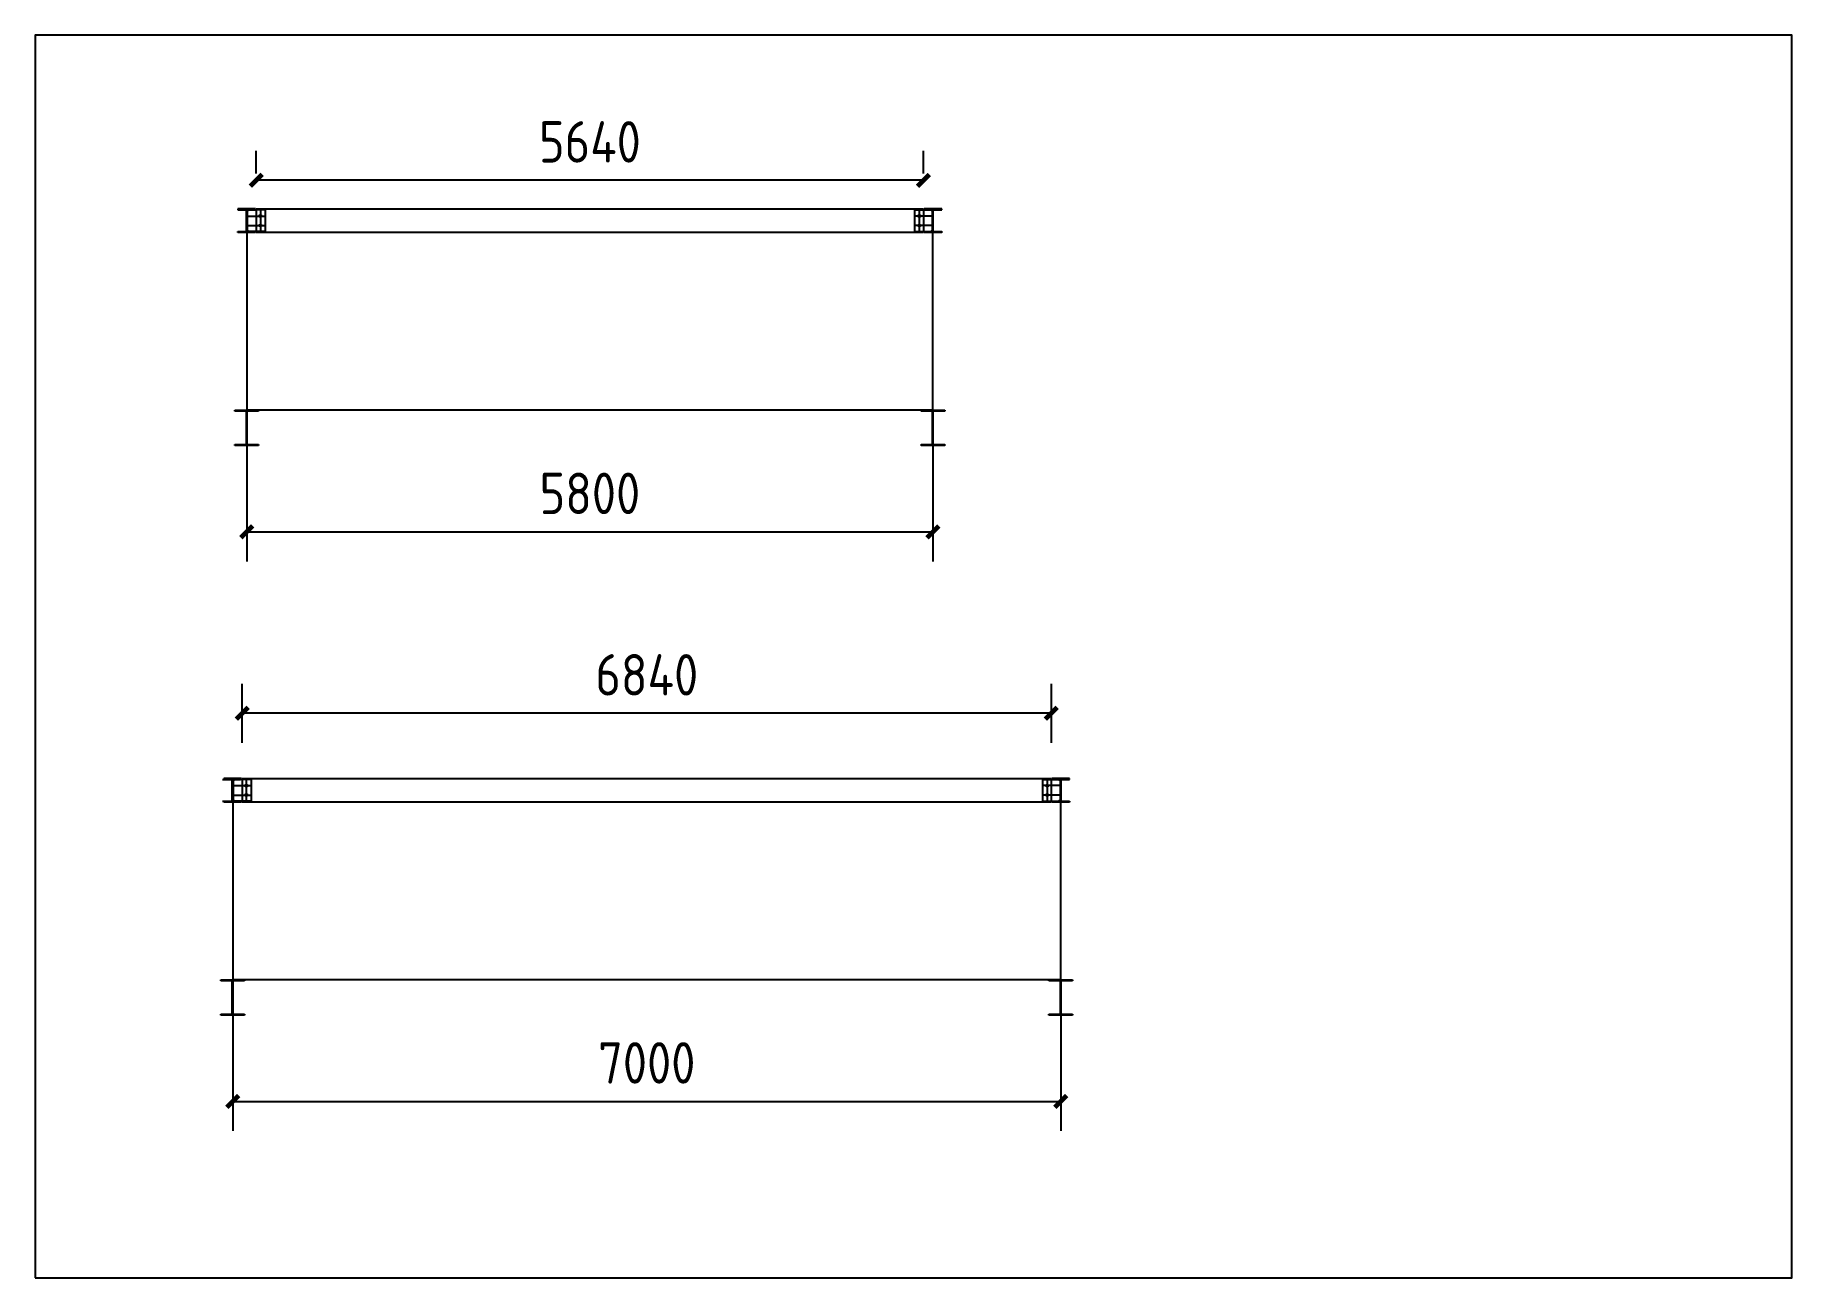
# Model space of a CAD drawing. Extents: x 102162 to 621267, y -39398 to 328893.
# Drawn here: x 532812 to 547662, y 118102 to 128602 of the extents above; entities that cross this region are included whole.
import ezdxf

# ---------------------------------------------------------------- set-up
doc = ezdxf.new("R2010")
doc.units = 0
doc.header["$LTSCALE"] = 1000
doc.header["$MEASUREMENT"] = 0
doc.linetypes.add('DOTE', pattern=[2.42, 2, -0.2, 0.02, -0.2])
doc.styles.get("Standard").update_dxf_attribs({"font": 'gbenor.shx', "bigfont": 'gbcbig.shx'})
doc.dimstyles.get("Standard").update_dxf_attribs({"dimscale": 100, "dimtxt": 3.5, "dimasz": 1, "dimexe": 2.5, "dimexo": 3, "dimgap": 1.5, "dimtad": 1, "dimdec": 0, "dimzin": 0, "dimdsep": 46, "dimtxsty": 'Standard', "dimblk": 'ARCHTICK', "dimcen": 0.09, "dimadec": 0, "dimazin": 0, "dimtfac": 1, "dimtdec": 0, "dimtix": 1, "dimtmove": 2, "dimatfit": 3, "dimfxl": 1, "dimtolj": 1, "dimtzin": 0, "dimarcsym": 0})

msp = doc.modelspace()

# ---------------------------------------------------------------- blocks, each defined once
blk = doc.blocks.new('_ArchTick')
at = {"color": 0, "linetype": 'ByBlock', "const_width": 0.4}
blk.add_lwpolyline([(-0.5, -0.5), (0.5, 0.5)], dxfattribs=at)
blk = doc.blocks.new('*D5603')
at = {"color": 0, "lineweight": -2}
for p, q in [((534601, 125133), (534601, 124155)), ((540401, 125133), (540401, 124155)), ((534601, 124405), (540401, 124405))]:
    blk.add_line(p, q, dxfattribs=at)
at = {"layer": 'Defpoints', "color": 0}
for p in [(534601, 125433), (540401, 125433), (540401, 124405)]:
    blk.add_point(p, dxfattribs=at)
at = {"color": 0, "lineweight": -2, "xscale": 100, "yscale": 100, "zscale": 100, "rotation": 180}
blk.add_blockref('_ArchTick', (534601, 124405), dxfattribs=at)
at = {"color": 0, "lineweight": -2, "xscale": 100, "yscale": 100, "zscale": 100}
blk.add_blockref('_ArchTick', (540401, 124405), dxfattribs=at)
at = {"color": 0, "insert": (537501, 124730), "char_height": 350, "attachment_point": 5}
blk.add_mtext('\\A1;5800', dxfattribs=at)
blk = doc.blocks.new('*D5604')
at = {"color": 0, "lineweight": -2}
for p, q in [((534482, 120321), (534482, 119343)), ((541482, 120321), (541482, 119343)), ((534482, 119593), (541482, 119593))]:
    blk.add_line(p, q, dxfattribs=at)
at = {"layer": 'Defpoints', "color": 0}
for p in [(534482, 120621), (541482, 120621), (541482, 119593)]:
    blk.add_point(p, dxfattribs=at)
at = {"color": 0, "lineweight": -2, "xscale": 100, "yscale": 100, "zscale": 100, "rotation": 180}
blk.add_blockref('_ArchTick', (534482, 119593), dxfattribs=at)
at = {"color": 0, "lineweight": -2, "xscale": 100, "yscale": 100, "zscale": 100}
blk.add_blockref('_ArchTick', (541482, 119593), dxfattribs=at)
at = {"color": 0, "insert": (537982, 119918), "char_height": 350, "attachment_point": 5}
blk.add_mtext('\\A1;7000', dxfattribs=at)
blk = doc.blocks.new('*D5605')
at = {"color": 0, "lineweight": -2}
for p, q in [((534681, 127433), (534681, 127625)), ((540321, 127433), (540321, 127625)), ((540321, 127375), (534681, 127375))]:
    blk.add_line(p, q, dxfattribs=at)
at = {"layer": 'Defpoints', "color": 0}
for p in [(534681, 127375), (534681, 127133), (540321, 127133)]:
    blk.add_point(p, dxfattribs=at)
at = {"color": 0, "lineweight": -2, "xscale": 100, "yscale": 100, "zscale": 100, "rotation": 180.0000000000006}
blk.add_blockref('_ArchTick', (534681, 127375), dxfattribs=at)
at = {"color": 0, "lineweight": -2, "xscale": 100, "yscale": 100, "zscale": 100}
blk.add_blockref('_ArchTick', (540321, 127375), dxfattribs=at)
at = {"color": 0, "insert": (537501, 127700), "char_height": 350, "attachment_point": 5}
blk.add_mtext('\\A1;5640', dxfattribs=at)
blk = doc.blocks.new('*D5606')
at = {"color": 0, "lineweight": -2}
for p, q in [((534562, 122621), (534562, 123122)), ((541402, 122621), (541402, 123122)), ((541402, 122872), (534562, 122872))]:
    blk.add_line(p, q, dxfattribs=at)
at = {"layer": 'Defpoints', "color": 0}
for p in [(534562, 122872), (534562, 122321), (541402, 122321)]:
    blk.add_point(p, dxfattribs=at)
at = {"color": 0, "lineweight": -2, "xscale": 100, "yscale": 100, "zscale": 100, "rotation": 180}
blk.add_blockref('_ArchTick', (534562, 122872), dxfattribs=at)
at = {"color": 0, "lineweight": -2, "xscale": 100, "yscale": 100, "zscale": 100}
blk.add_blockref('_ArchTick', (541402, 122872), dxfattribs=at)
at = {"color": 0, "insert": (537982, 123197), "char_height": 350, "attachment_point": 5}
blk.add_mtext('\\A1;6840', dxfattribs=at)

# ---------------------------------------------------------------- dimensions: what is measured, and where the dimension line sits
at = {"color": 4}
for p1, p2, distance, picture, middle in [((540320.7, 127133.3), (534680.7, 127133.3), -241.4, '*D5605', (537500.7, 127699.7)), ((541401.6, 122320.9), (534561.6, 122320.9), -550.7, '*D5606', (537981.6, 123196.6))]:
    dim = msp.add_aligned_dim(p1=p1, p2=p2, distance=distance, dimstyle='Standard', dxfattribs=at)
    dim.commit()
    dim.dimension.update_dxf_attribs({"geometry": picture, "text_midpoint": middle})
for p1, p2, picture, middle in [((534600.7, 125433.3), (540400.7, 125433.3), '*D5603', (537500.7, 124730.4)), ((534481.6, 120620.9), (541481.6, 120620.9), '*D5604', (537981.6, 119918))]:
    dim = msp.add_aligned_dim(p1=p1, p2=p2, distance=-1027.9, dimstyle='Standard')
    dim.commit()
    dim.dimension.update_dxf_attribs({"geometry": picture, "text_midpoint": middle})

# ---------------------------------------------------------------- linework, layer by layer
at = {"color": 4}
for p, q in [((534600.7, 127133.3), (534525.7, 127133.3)), ((534525.7, 127133.3), (534525.7, 127125.3)), ((534525.7, 127125.3), (534675.7, 127125.3)), ((534597.7, 126941.3), (534597.7, 127125.3)), ((534675.7, 127133.3), (534600.7, 127133.3)), ((534603.7, 126941.3), (534603.7, 127125.3)), ((534675.7, 127125.3), (534675.7, 127133.3)), ((540400.7, 127133.3), (540325.7, 127133.3)), ((540325.7, 127133.3), (540325.7, 127125.3)), ((540325.7, 127125.3), (540475.7, 127125.3)), ((540397.7, 126941.3), (540397.7, 127125.3)), ((540397.7, 126941.3), (540397.7, 127125.3)), ((540475.7, 127133.3), (540400.7, 127133.3)), ((540403.7, 126941.3), (540403.7, 127125.3)), ((540475.7, 127125.3), (540475.7, 127133.3)), ((534525.7, 126933.3), (534525.7, 126941.3)), ((534525.7, 126941.3), (534675.7, 126941.3)), ((534675.7, 126933.3), (534525.7, 126933.3)), ((534675.7, 126941.3), (534675.7, 126933.3)), ((540325.7, 126933.3), (540325.7, 126941.3)), ((540325.7, 126941.3), (540475.7, 126941.3)), ((540400.7, 126933.3), (540325.7, 126933.3)), ((540475.7, 126933.3), (540400.7, 126933.3)), ((540475.7, 126941.3), (540475.7, 126933.3)), ((534500.7, 125423.3), (534500.7, 125433.3)), ((534500.7, 125433.3), (534600.7, 125433.3)), ((534700.7, 125423.3), (534500.7, 125423.3)), ((534600.7, 125433.3), (534700.7, 125433.3)), ((534600.7, 125433.3), (534700.7, 125433.3)), ((534700.7, 125433.3), (534700.7, 125423.3)), ((540300.7, 125423.3), (540300.7, 125433.3)), ((540300.7, 125433.3), (540400.7, 125433.3)), ((540500.7, 125423.3), (540300.7, 125423.3)), ((540400.7, 125433.3), (540500.7, 125433.3)), ((540400.7, 125433.3), (540500.7, 125433.3)), ((540500.7, 125433.3), (540500.7, 125423.3)), ((534500.7, 125133.3), (534500.7, 125143.3)), ((534500.7, 125143.3), (534700.7, 125143.3)), ((534600.7, 125133.3), (534500.7, 125133.3)), ((534700.7, 125133.3), (534600.7, 125133.3)), ((534700.7, 125143.3), (534700.7, 125133.3)), ((540300.7, 125133.3), (540300.7, 125143.3)), ((540300.7, 125143.3), (540500.7, 125143.3)), ((540400.7, 125133.3), (540300.7, 125133.3)), ((540500.7, 125133.3), (540400.7, 125133.3)), ((540500.7, 125143.3), (540500.7, 125133.3)), ((534396.6, 122312.9), (534546.6, 122312.9)), ((534481.6, 122320.9), (534406.6, 122320.9)), ((534406.6, 122320.9), (534406.6, 122312.9)), ((534478.6, 122128.9), (534478.6, 122312.9)), ((534556.6, 122320.9), (534481.6, 122320.9)), ((534484.6, 122128.9), (534484.6, 122312.9)), ((534556.6, 122312.9), (534556.6, 122320.9)), ((541481.6, 122320.9), (541406.6, 122320.9)), ((541406.6, 122320.9), (541406.6, 122312.9)), ((541406.6, 122312.9), (541556.6, 122312.9)), ((541478.6, 122128.9), (541478.6, 122312.9)), ((541478.6, 122128.9), (541478.6, 122312.9)), ((541556.6, 122320.9), (541481.6, 122320.9)), ((541484.6, 122128.9), (541484.6, 122312.9)), ((541556.6, 122312.9), (541556.6, 122320.9)), ((534396.6, 122128.9), (534546.6, 122128.9)), ((534406.6, 122120.9), (534406.6, 122128.9)), ((534556.6, 122120.9), (534406.6, 122120.9)), ((534556.6, 122128.9), (534556.6, 122120.9)), ((541406.6, 122120.9), (541406.6, 122128.9)), ((541406.6, 122128.9), (541556.6, 122128.9)), ((541481.6, 122120.9), (541406.6, 122120.9)), ((541556.6, 122120.9), (541481.6, 122120.9)), ((541556.6, 122128.9), (541556.6, 122120.9)), ((534381.6, 120610.9), (534381.6, 120620.9)), ((534381.6, 120620.9), (534481.6, 120620.9)), ((534581.6, 120610.9), (534381.6, 120610.9)), ((534481.6, 120620.9), (534581.6, 120620.9)), ((534481.6, 120620.9), (534581.6, 120620.9)), ((534581.6, 120620.9), (534581.6, 120610.9)), ((541381.6, 120610.9), (541381.6, 120620.9)), ((541381.6, 120620.9), (541481.6, 120620.9)), ((541581.6, 120610.9), (541381.6, 120610.9)), ((541481.6, 120620.9), (541581.6, 120620.9)), ((541481.6, 120620.9), (541581.6, 120620.9)), ((541581.6, 120620.9), (541581.6, 120610.9)), ((534381.6, 120320.9), (534381.6, 120330.9)), ((534381.6, 120330.9), (534581.6, 120330.9)), ((534481.6, 120320.9), (534381.6, 120320.9)), ((534581.6, 120320.9), (534481.6, 120320.9)), ((534581.6, 120330.9), (534581.6, 120320.9)), ((541381.6, 120320.9), (541381.6, 120330.9)), ((541381.6, 120330.9), (541581.6, 120330.9)), ((541481.6, 120320.9), (541381.6, 120320.9)), ((541581.6, 120320.9), (541481.6, 120320.9)), ((541581.6, 120330.9), (541581.6, 120320.9))]:
    msp.add_line(p, q, dxfattribs=at)
at = {"color": 1}
for p, q in [((534600.7, 126933.3), (534600.7, 127133.3)), ((540400.7, 126933.3), (540400.7, 127133.3)), ((534481.6, 122120.9), (534481.6, 122320.9)), ((541481.6, 122120.9), (541481.6, 122320.9))]:
    msp.add_line(p, q, dxfattribs=at)
for p, q in [((534755.7, 127125.3), (534603.7, 127125.3)), ((534603.7, 127125.3), (534603.7, 126941.3)), ((534618.7, 127125.3), (534603.7, 127110.3)), ((534680.7, 127133.3), (534680.7, 126933.3)), ((534715.7, 127125.3), (534715.7, 126941.3)), ((534755.7, 127125.3), (534755.7, 126941.3)), ((540245.7, 127125.3), (540397.7, 127125.3)), ((540245.7, 127125.3), (540245.7, 126941.3)), ((540285.7, 127125.3), (540285.7, 126941.3)), ((540382.7, 127125.3), (540397.7, 127110.3)), ((540397.7, 127125.3), (540397.7, 126941.3)), ((534603.7, 127073.3), (534755.7, 127073.3)), ((534603.7, 126993.3), (534755.7, 126993.3)), ((540397.7, 127073.3), (540245.7, 127073.3)), ((540397.7, 126993.3), (540245.7, 126993.3)), ((534600.7, 126933.3), (534600.7, 125433.3)), ((534603.7, 126956.3), (534618.7, 126941.3)), ((534755.7, 126941.3), (534603.7, 126941.3)), ((540245.7, 126941.3), (540397.7, 126941.3)), ((540397.7, 126956.3), (540382.7, 126941.3)), ((540400.7, 125433.3), (540400.7, 126933.3)), ((540400.7, 125433.3), (534600.7, 125433.3)), ((534636.6, 122312.9), (534484.6, 122312.9)), ((534484.6, 122312.9), (534484.6, 122128.9)), ((534499.6, 122312.9), (534484.6, 122297.9)), ((534484.6, 122260.9), (534636.6, 122260.9)), ((534596.6, 122312.9), (534596.6, 122128.9)), ((534636.6, 122312.9), (534636.6, 122128.9)), ((541326.6, 122312.9), (541478.6, 122312.9)), ((541326.6, 122312.9), (541326.6, 122128.9)), ((541478.6, 122260.9), (541326.6, 122260.9)), ((541366.6, 122312.9), (541366.6, 122128.9)), ((541463.6, 122312.9), (541478.6, 122297.9)), ((541478.6, 122312.9), (541478.6, 122128.9)), ((534481.6, 122120.9), (534481.6, 120620.9)), ((534484.6, 122180.9), (534636.6, 122180.9)), ((534484.6, 122143.9), (534499.6, 122128.9)), ((534636.6, 122128.9), (534484.6, 122128.9)), ((541478.6, 122180.9), (541326.6, 122180.9)), ((541326.6, 122128.9), (541478.6, 122128.9)), ((541478.6, 122143.9), (541463.6, 122128.9)), ((541481.6, 120620.9), (541481.6, 122120.9)), ((541481.6, 120620.9), (534481.6, 120620.9))]:
    msp.add_line(p, q)
at = {"color": 6}
for p, q in [((534680.7, 127133.3), (540320.7, 127133.3)), ((540320.7, 127133.3), (540320.7, 126933.3)), ((540320.7, 126933.3), (534680.7, 126933.3)), ((540400.7, 126933.3), (540325.7, 126933.3)), ((534561.6, 122320.9), (534561.6, 122120.9)), ((534561.6, 122320.9), (541401.6, 122320.9)), ((541401.6, 122320.9), (541401.6, 122120.9)), ((541401.6, 122120.9), (534561.6, 122120.9)), ((541481.6, 122120.9), (541406.6, 122120.9))]:
    msp.add_line(p, q, dxfattribs=at)
at = {"color": 4, "linetype": 'DOTE'}
for p, q in [((534597.7, 125143.3), (534597.7, 125423.3)), ((534603.7, 125143.3), (534603.7, 125423.3)), ((540397.7, 125143.3), (540397.7, 125423.3)), ((540403.7, 125143.3), (540403.7, 125423.3)), ((534478.6, 120330.9), (534478.6, 120610.9)), ((534484.6, 120330.9), (534484.6, 120610.9)), ((541478.6, 120330.9), (541478.6, 120610.9)), ((541484.6, 120330.9), (541484.6, 120610.9))]:
    msp.add_line(p, q, dxfattribs=at)
msp.add_lwpolyline([(532811.7, 118101.7), (547661.7, 118101.7), (547661.7, 128601.7), (532811.7, 128601.7)], close=True)
for centre in [(534715.7, 127073.3), (534715.7, 126993.3), (540285.7, 127073.3), (540285.7, 126993.3), (534596.6, 122260.9), (541366.6, 122260.9), (534596.6, 122180.9), (541366.6, 122180.9)]:
    msp.add_circle(centre, 9)

msp.set_redraw_order([(e.dxf.handle, doc.entitydb.next_handle()) for e in msp.query("TEXT MTEXT ATTDEF DIMENSION ARC_DIMENSION")])  # texts and dimensions are drawn at this point

doc.saveas('drawing.dxf')
